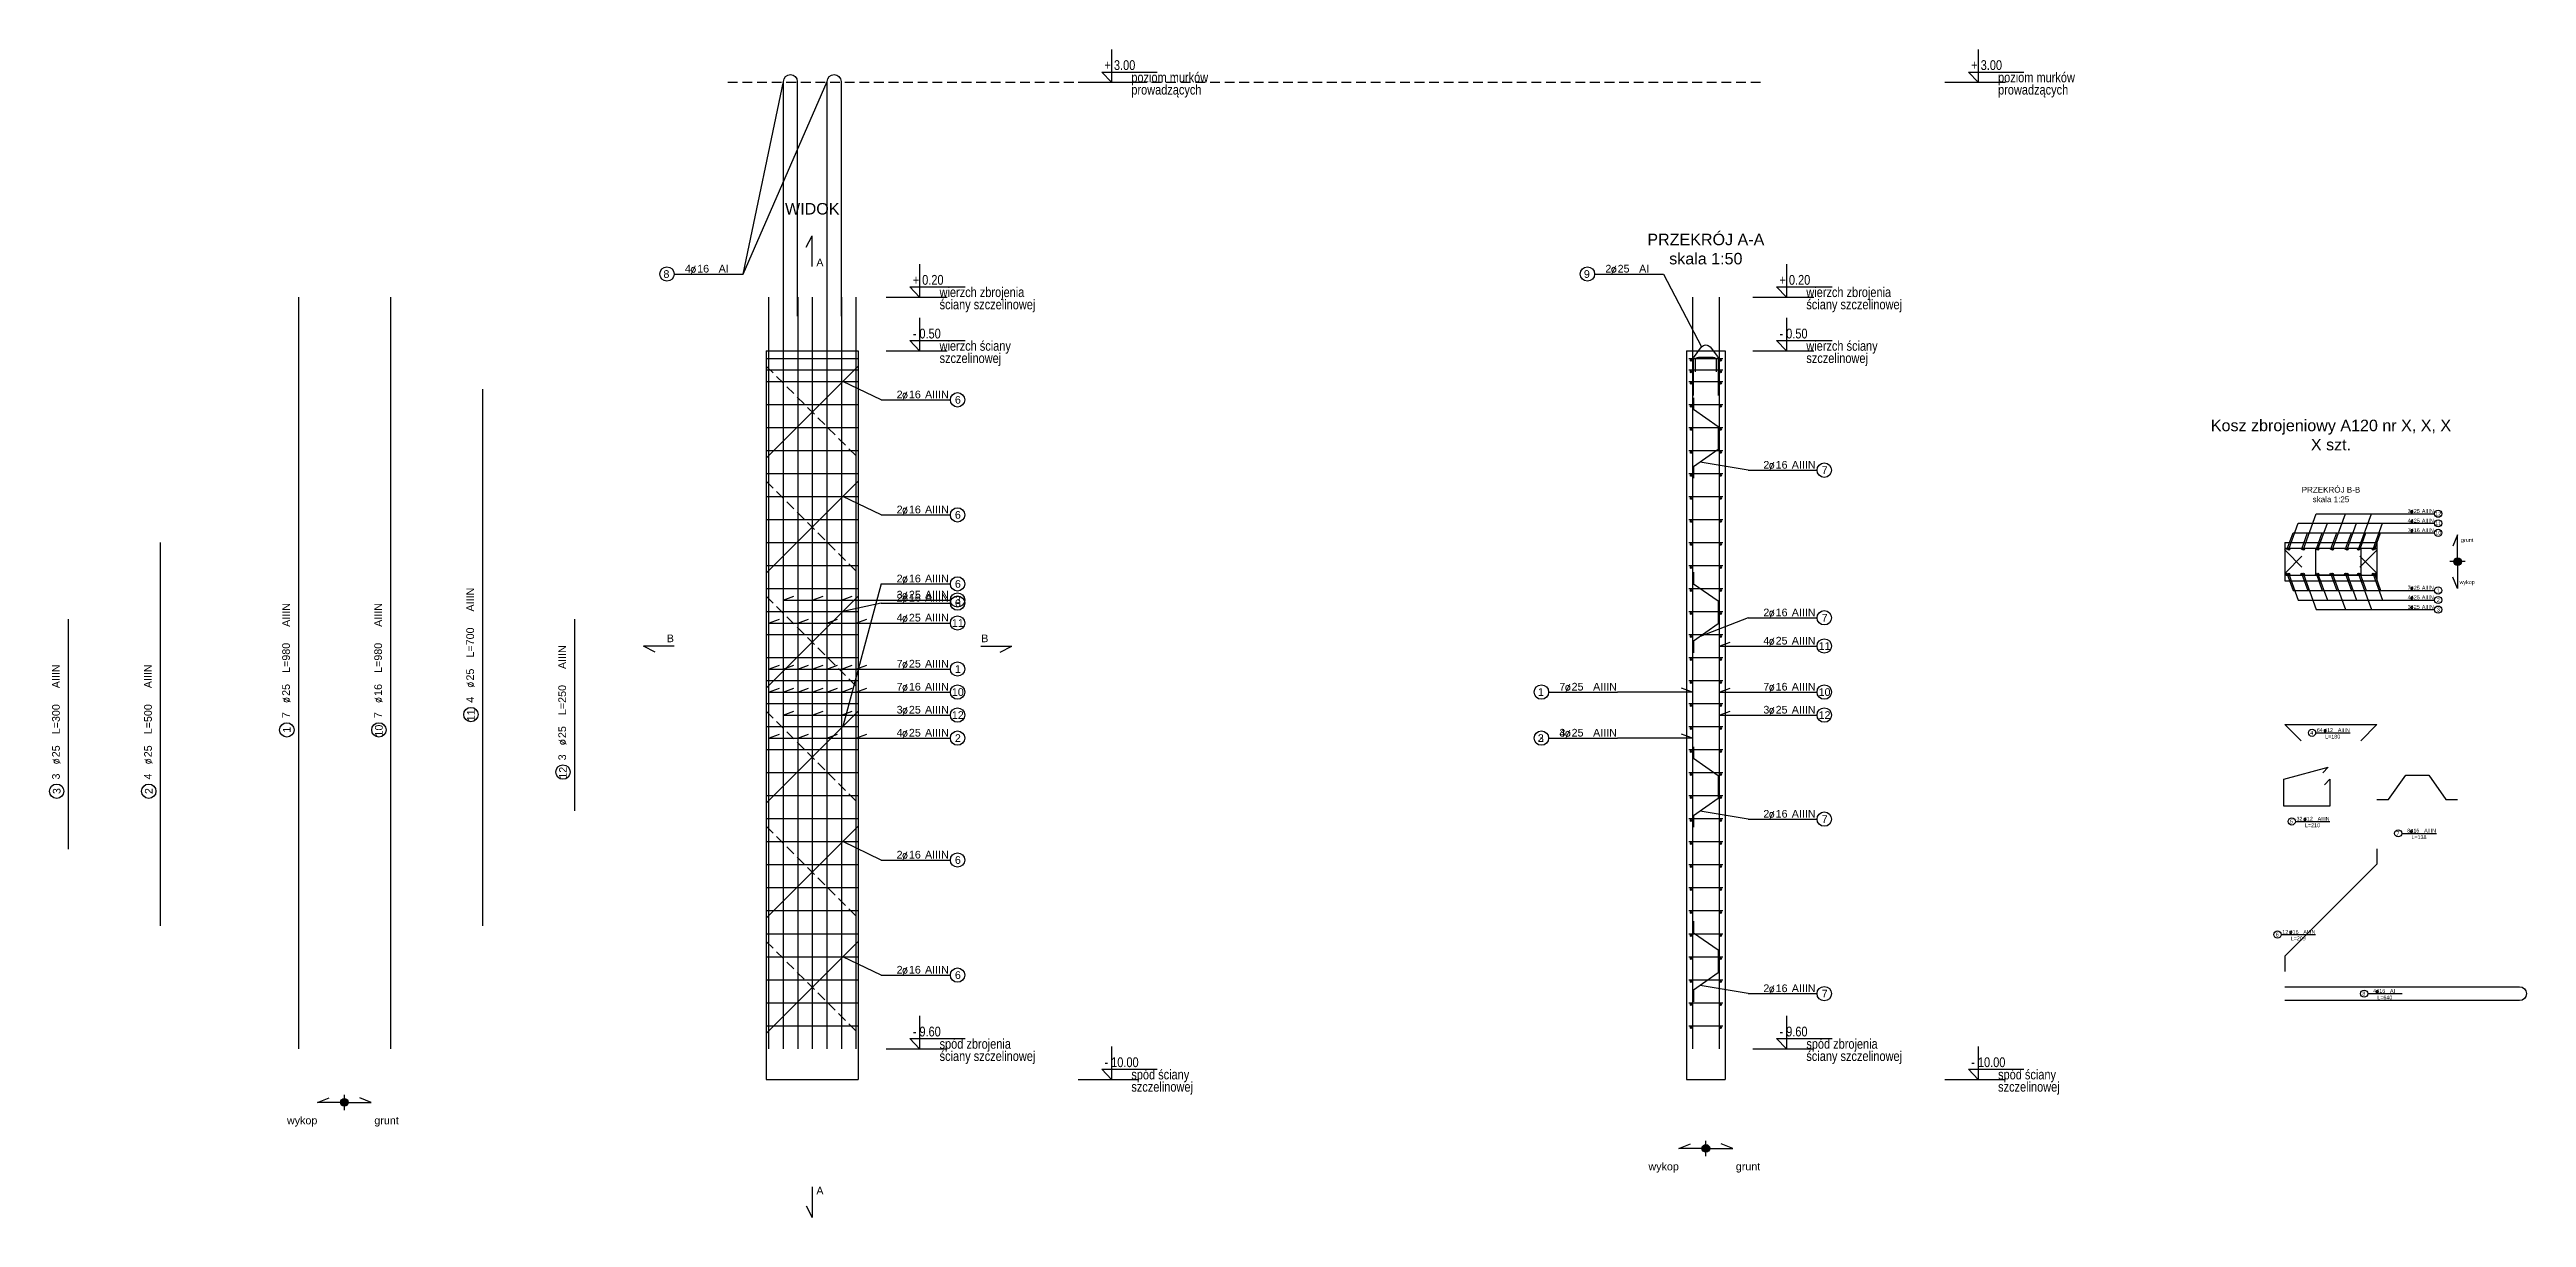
# Model space of a CAD drawing. Extents: x -5033 to 9347, y -16423 to -2430.
# Drawn here: x -1934 to 1295, y -16423 to -14900 of the extents above; entities that cross this region are included whole.
import ezdxf
from ezdxf.enums import TextEntityAlignment as Align

# ---------------------------------------------------------------- set-up
doc = ezdxf.new("R2010")
doc.units = 0
doc.header["$MEASUREMENT"] = 0
doc.linetypes.add('DASHED', pattern=[19.05, 12.7, -6.35])
for name, color, linetype in [('__SOL-KOTY_WYSOKOSCIOWE', 4, 'CONTINUOUS'), ('__SOL-OPISY', 4, 'CONTINUOUS'), ('__SOL-PRZERYWANA', 253, 'DASHED'), ('__SOL-WIDOK', 4, 'CONTINUOUS'), ('__SOL-ZBROJENIE', 3, 'CONTINUOUS')]:
    doc.layers.add(name, color=color, linetype=linetype)
doc.styles.add('ARIAL', font='arial.ttf', dxfattribs={"height": 2.5})
doc.styles.add('SIMPLEX', font='SIMPLEX.SHX', dxfattribs={"width": 0.8})
doc.styles.get("Standard").update_dxf_attribs({"font": 'arial.ttf'})

msp = doc.modelspace()

# ---------------------------------------------------------------- texts
at = {"layer": '__SOL-OPISY', "width": 2500, "attachment_point": 5}
for s, insert, char_height in [('\\P\\PWIDOK\\P', (-940, -15083), 15), ('\\P\\P\\PPRZEKRÓJ A-A\\Pskala 1:50\\P', (225, -15123), 15), ('A\\P', (-930, -15178), 10), ('Kosz zbrojeniowy A120 nr X, X, X\\PX szt.\\P', (1040, -15403), 15), ('PRZEKRÓJ B-B\\Pskala 1:25\\P', (1040, -15480.5), 7.5), ('grunt\\P', (1217.5, -15540.5), 5), ('wykop\\P', (1217.5, -15595.5), 5), ('B\\P', (-1125, -15668), 10), ('B\\P', (-715, -15668), 10), ('wykop\\P', (-1605, -16298), 10), ('grunt\\P', (-1495, -16298), 10), ('wykop\\P', (170, -16358), 10), ('grunt\\P', (280, -16358), 10), ('A\\P', (-930, -16388), 10)]:
    msp.add_mtext(s, dxfattribs=dict(at, insert=insert, char_height=char_height))

# ---------------------------------------------------------------- blocks, each defined once
blk = doc.blocks.new('OPIS_PRET_BEZ_LINII')
at = {"layer": '__SOL-OPISY'}
blk.add_circle((25.7, 0), 9.36, dxfattribs=at)
at = {"layer": '__SOL-OPISY', "style": 'SIMPLEX', "width": 0.9}
blk.add_text(' %%c ', height=10, dxfattribs=at).set_placement((64.7, -4.8), align=Align.CENTER)
at = {"layer": '__SOL-OPISY', "style": 'ARIAL', "width": 0.8}
blk.add_attdef('NUMER', text='', height=10, dxfattribs=at).set_placement((25.7, 0), align=Align.MIDDLE)
blk.add_attdef('ILOSC', text='', height=10, dxfattribs=at).set_placement((56.9, -5.1), align=Align.RIGHT)
for tag, p in [('SREDNICA', (71, -5.1)), ('DLUGOSC', (95.1, -5.2)), ('STAL', (144.7, -5.2))]:
    blk.add_attdef(tag, p, '', height=10, dxfattribs=at)
blk = doc.blocks.new('OPIS_PRAWY')
at = {"layer": '__SOL-OPISY'}
blk.add_line((0, 0), (90, 0), dxfattribs=at)
blk.add_circle((99.4, 0), 9.36, dxfattribs=at)
at = {"layer": '__SOL-OPISY', "style": 'SIMPLEX', "width": 0.9}
blk.add_text(' %%c ', height=10, dxfattribs=at).set_placement((20.9, 0.5))
at = {"layer": '__SOL-OPISY', "style": 'ARIAL', "width": 0.8}
blk.add_attdef('ILOSC', text='', height=10, dxfattribs=at).set_placement((27.1, 0.1), align=Align.RIGHT)
for tag, p in [('SREDNICA', (35.4, 0.1)), ('STAL', (58.4, 0.5))]:
    blk.add_attdef(tag, p, '', height=10, dxfattribs=at)
for tag, p in [('NUMER', (99.4, 0)), ('DLUGOSC', (52.8, -6.1))]:
    blk.add_attdef(tag, text='', height=10, dxfattribs=at).set_placement(p, align=Align.MIDDLE)
blk = doc.blocks.new('OPIS_LEWY')
at = {"layer": '__SOL-OPISY'}
blk.add_line((-90, 0), (0, 0), dxfattribs=at)
blk.add_circle((-99.4, 0), 9.36, dxfattribs=at)
at = {"layer": '__SOL-OPISY', "style": 'SIMPLEX', "width": 0.9}
blk.add_text(' %%c ', height=10, dxfattribs=at).set_placement((-75, 0.5))
at = {"layer": '__SOL-OPISY', "style": 'ARIAL', "width": 0.8}
for tag, p in [('NUMER', (-99.4, 0)), ('DLUGOSC', (-58.9, -6.6))]:
    blk.add_attdef(tag, text='', height=10, dxfattribs=at).set_placement(p, align=Align.MIDDLE)
blk.add_attdef('ILOSC', text='', height=10, dxfattribs=at).set_placement((-74, 0.1), align=Align.RIGHT)
for tag, p in [('SREDNICA', (-65.8, 0.1)), ('STAL', (-42.7, 0.3))]:
    blk.add_attdef(tag, p, '', height=10, dxfattribs=at)
blk = doc.blocks.new('KOTA')
at = {"layer": '__SOL-KOTY_WYSOKOSCIOWE'}
for p, q in [((0, 33.4), (0, 0)), ((-34, 0), (28, 0)), ((0, 0), (-9.9, 10.4)), ((-9.9, 10.4), (46.5, 10.4))]:
    blk.add_line(p, q, dxfattribs=at)
at = {"layer": '__SOL-KOTY_WYSOKOSCIOWE', "style": 'ARIAL', "width": 0.8}
blk.add_attdef('RZEDNA', (500.5, 15.9), '', height=10.4, dxfattribs=at)

# ---------------------------------------------------------------- hatches: boundary and pattern name
at = {"layer": '__SOL-OPISY'}
for points in [[(1210, -15568, 1), (1200, -15568, 1)], [(-1545, -16273, 1), (-1555, -16273, 1)], [(230, -16333, 1), (220, -16333, 1)]]:
    msp.add_hatch(color=256, dxfattribs=at).paths.add_polyline_path(points)
at = {"layer": '__SOL-ZBROJENIE'}
for points in [[(207.2, -15305.5, 1), (204.8, -15305.5, 1)], [(245.2, -15305.5, 1), (242.8, -15305.5, 1)], [(207.2, -15320.5, 1), (204.8, -15320.5, 1)], [(207.2, -15335.5, 1), (204.8, -15335.5, 1)], [(245.2, -15320.5, 1), (242.8, -15320.5, 1)], [(245.2, -15335.5, 1), (242.8, -15335.5, 1)], [(207.2, -15365.5, 1), (204.8, -15365.5, 1)], [(245.2, -15365.5, 1), (242.8, -15365.5, 1)], [(207.2, -15395.5, 1), (204.8, -15395.5, 1)], [(245.2, -15395.5, 1), (242.8, -15395.5, 1)], [(207.2, -15425.5, 1), (204.8, -15425.5, 1)], [(245.2, -15425.5, 1), (242.8, -15425.5, 1)], [(207.2, -15455.5, 1), (204.8, -15455.5, 1)], [(245.2, -15455.5, 1), (242.8, -15455.5, 1)], [(207.2, -15485.5, 1), (204.8, -15485.5, 1)], [(245.2, -15485.5, 1), (242.8, -15485.5, 1)], [(207.2, -15515.5, 1), (204.8, -15515.5, 1)], [(245.2, -15515.5, 1), (242.8, -15515.5, 1)], [(207.2, -15545.5, 1), (204.8, -15545.5, 1)], [(245.2, -15545.5, 1), (242.8, -15545.5, 1)], [(983.8, -15551.3, 1), (982.2, -15551.3, 1)], [(986.3, -15551.8, 1), (983.8, -15551.8, 1)], [(1002.8, -15551.3, 1), (1001.2, -15551.3, 1)], [(1005.3, -15551.8, 1), (1002.8, -15551.8, 1)], [(1021.8, -15551.3, 1), (1020.2, -15551.3, 1)], [(1024.3, -15551.8, 1), (1021.8, -15551.8, 1)], [(1040.8, -15551.3, 1), (1039.2, -15551.3, 1)], [(1043.3, -15551.8, 1), (1040.8, -15551.8, 1)], [(1059.8, -15551.3, 1), (1058.2, -15551.3, 1)], [(1062.3, -15551.8, 1), (1059.8, -15551.8, 1)], [(1077.2, -15551.8, 1), (1074.7, -15551.8, 1)], [(1078.8, -15551.3, 1), (1077.2, -15551.3, 1)], [(1096.2, -15551.8, 1), (1093.7, -15551.8, 1)], [(1097.8, -15551.3, 1), (1096.2, -15551.3, 1)], [(207.2, -15575.5, 1), (204.8, -15575.5, 1)], [(245.2, -15575.5, 1), (242.8, -15575.5, 1)], [(984.25, -15584.2, 1), (981.75, -15584.2, 1)], [(986.3, -15584.2, 1), (983.8, -15584.2, 1)], [(1003.25, -15584.2, 1), (1000.75, -15584.2, 1)], [(1005.3, -15584.2, 1), (1002.8, -15584.2, 1)], [(1022.25, -15584.2, 1), (1019.75, -15584.2, 1)], [(1024.3, -15584.2, 1), (1021.8, -15584.2, 1)], [(1041.25, -15584.2, 1), (1038.75, -15584.2, 1)], [(1043.3, -15584.2, 1), (1040.8, -15584.2, 1)], [(1060.25, -15584.2, 1), (1057.75, -15584.2, 1)], [(1062.3, -15584.2, 1), (1059.8, -15584.2, 1)], [(1077.2, -15584.2, 1), (1074.7, -15584.2, 1)], [(1079.25, -15584.2, 1), (1076.75, -15584.2, 1)], [(1096.2, -15584.2, 1), (1093.7, -15584.2, 1)], [(1098.25, -15584.2, 1), (1095.75, -15584.2, 1)], [(207.2, -15605.5, 1), (204.8, -15605.5, 1)], [(245.2, -15605.5, 1), (242.8, -15605.5, 1)], [(207.2, -15635.5, 1), (204.8, -15635.5, 1)], [(245.2, -15635.5, 1), (242.8, -15635.5, 1)], [(207.2, -15665.5, 1), (204.8, -15665.5, 1)], [(245.2, -15665.5, 1), (242.8, -15665.5, 1)], [(207.2, -15695.5, 1), (204.8, -15695.5, 1)], [(207.2, -15725.5, 1), (204.8, -15725.5, 1)], [(245.2, -15695.5, 1), (242.8, -15695.5, 1)], [(245.2, -15725.5, 1), (242.8, -15725.5, 1)], [(207.2, -15755.5, 1), (204.8, -15755.5, 1)], [(245.2, -15755.5, 1), (242.8, -15755.5, 1)], [(207.2, -15785.5, 1), (204.8, -15785.5, 1)], [(245.2, -15785.5, 1), (242.8, -15785.5, 1)], [(207.2, -15815.5, 1), (204.8, -15815.5, 1)], [(245.2, -15815.5, 1), (242.8, -15815.5, 1)], [(207.2, -15845.5, 1), (204.8, -15845.5, 1)], [(245.2, -15845.5, 1), (242.8, -15845.5, 1)], [(207.2, -15875.5, 1), (204.8, -15875.5, 1)], [(245.2, -15875.5, 1), (242.8, -15875.5, 1)], [(207.2, -15905.5, 1), (204.8, -15905.5, 1)], [(245.2, -15905.5, 1), (242.8, -15905.5, 1)], [(207.2, -15935.5, 1), (204.8, -15935.5, 1)], [(245.2, -15935.5, 1), (242.8, -15935.5, 1)], [(207.2, -15965.5, 1), (204.8, -15965.5, 1)], [(245.2, -15965.5, 1), (242.8, -15965.5, 1)], [(207.2, -15995.5, 1), (204.8, -15995.5, 1)], [(245.2, -15995.5, 1), (242.8, -15995.5, 1)], [(207.2, -16025.5, 1), (204.8, -16025.5, 1)], [(245.2, -16025.5, 1), (242.8, -16025.5, 1)], [(207.2, -16055.5, 1), (204.8, -16055.5, 1)], [(245.2, -16055.5, 1), (242.8, -16055.5, 1)], [(207.2, -16085.5, 1), (204.8, -16085.5, 1)], [(245.2, -16085.5, 1), (242.8, -16085.5, 1)], [(207.2, -16115.5, 1), (204.8, -16115.5, 1)], [(207.2, -16145.5, 1), (204.8, -16145.5, 1)], [(245.2, -16115.5, 1), (242.8, -16115.5, 1)], [(245.2, -16145.5, 1), (242.8, -16145.5, 1)], [(207.2, -16175.5, 1), (204.8, -16175.5, 1)], [(245.2, -16175.5, 1), (242.8, -16175.5, 1)]]:
    msp.add_hatch(color=256, dxfattribs=at).paths.add_polyline_path(points)

# ---------------------------------------------------------------- linework, layer by layer
at = {"layer": '__SOL-OPISY'}
for p, q in [((-1030, -15193), (-977.5, -14942)), ((-1030, -15193), (-920.5, -14942)), ((-948, -15158), (-940, -15143)), ((-940, -15183), (-940, -15143)), ((170, -15193), (219.4, -15287.9)), ((-850, -15357), (-900, -15333)), ((280, -15448.7), (217.52, -15438.2)), ((-850, -15507), (-900, -15483)), ((983, -15551.3), (990.57, -15530.5)), ((985.05, -15551.8), (997.33, -15518)), ((990.57, -15530.5), (1130, -15530.5)), ((997.33, -15518), (1130, -15518)), ((1002, -15551.3), (1009.57, -15530.5)), ((1004.05, -15551.8), (1020.88, -15505.5)), ((1020.88, -15505.5), (1130, -15505.5)), ((1021, -15551.3), (1028.57, -15530.5)), ((1023.05, -15551.8), (1035.33, -15518)), ((1040, -15551.3), (1047.57, -15530.5)), ((1042.05, -15551.8), (1058.88, -15505.5)), ((1059, -15551.3), (1066.57, -15530.5)), ((1061.05, -15551.8), (1073.33, -15518)), ((1075.95, -15551.8), (1092.78, -15505.5)), ((1078, -15551.3), (1085.57, -15530.5)), ((1094.95, -15551.8), (1107.23, -15518)), ((1097, -15551.3), (1104.57, -15530.5)), ((1205, -15533), (1199, -15548)), ((1205, -15568), (1205, -15533)), ((-850, -15597), (-900, -15783)), ((983, -15584.2), (990.73, -15605.5)), ((985.05, -15584.2), (997.33, -15618)), ((1002, -15584.2), (1009.73, -15605.5)), ((1004.05, -15584.2), (1020.88, -15630.5)), ((1021, -15584.2), (1028.73, -15605.5)), ((1023.05, -15584.2), (1035.33, -15618)), ((1040, -15584.2), (1047.73, -15605.5)), ((1042.05, -15584.2), (1058.88, -15630.5)), ((1059, -15584.2), (1066.73, -15605.5)), ((1061.05, -15584.2), (1073.33, -15618)), ((1075.95, -15584.2), (1092.78, -15630.5)), ((1078, -15584.2), (1085.73, -15605.5)), ((1094.95, -15584.2), (1107.23, -15618)), ((1097, -15584.2), (1104.73, -15605.5)), ((1215, -15568), (1195, -15568)), ((1205, -15603), (1199, -15588)), ((1205, -15568), (1205, -15603)), ((-978, -15618), (-963.9, -15612.9)), ((-978, -15618), (-850, -15618)), ((-940, -15618), (-925.9, -15612.9)), ((-902, -15618), (-887.9, -15612.9)), ((-850, -15622), (-900, -15633)), ((990.73, -15605.5), (1130, -15605.5)), ((997.33, -15618), (1130, -15618)), ((-997, -15648), (-982.9, -15642.9)), ((-997, -15648), (-850, -15648)), ((-959, -15648), (-944.9, -15642.9)), ((-921, -15648), (-906.9, -15642.9)), ((-883, -15648), (-868.9, -15642.9)), ((280, -15641.2), (217.52, -15665.7)), ((1020.88, -15630.5), (1130, -15630.5)), ((-1120, -15678), (-1160, -15678)), ((-1145, -15686), (-1160, -15678)), ((-720, -15678), (-680, -15678)), ((-695, -15686), (-680, -15678)), ((242.5, -15678), (256.6, -15672.9)), ((242.5, -15678), (280, -15678)), ((-997, -15708), (-982.9, -15702.9)), ((-997, -15708), (-850, -15708)), ((-978, -15708), (-963.9, -15702.9)), ((-959, -15708), (-944.9, -15702.9)), ((-940, -15708), (-925.9, -15702.9)), ((-921, -15708), (-906.9, -15702.9)), ((-902, -15708), (-887.9, -15702.9)), ((-883, -15708), (-868.9, -15702.9)), ((-997, -15738), (-982.9, -15732.9)), ((-997, -15738), (-850, -15738)), ((-978, -15738), (-963.9, -15732.9)), ((-959, -15738), (-944.9, -15732.9)), ((-940, -15738), (-925.9, -15732.9)), ((-921, -15738), (-906.9, -15732.9)), ((-902, -15738), (-887.9, -15732.9)), ((-883, -15738), (-868.9, -15732.9)), ((207.5, -15738), (110, -15738)), ((207.5, -15738), (193.41, -15732.9)), ((242.5, -15738), (256.6, -15732.9)), ((242.5, -15738), (280, -15738)), ((-978, -15768), (-963.9, -15762.9)), ((-978, -15768), (-850, -15768)), ((-940, -15768), (-925.9, -15762.9)), ((-902, -15768), (-887.9, -15762.9)), ((242.5, -15768), (256.6, -15762.9)), ((242.5, -15768), (280, -15768)), ((-997, -15798), (-982.9, -15792.9)), ((-997, -15798), (-850, -15798)), ((-959, -15798), (-944.9, -15792.9)), ((-921, -15798), (-906.9, -15792.9)), ((-883, -15798), (-868.9, -15792.9)), ((207.5, -15798), (110, -15798)), ((207.5, -15798), (110, -15798)), ((207.5, -15798), (193.41, -15792.9)), ((207.5, -15798), (193.41, -15792.9)), ((280, -15903.7), (217.52, -15893.2)), ((-850, -15957), (-900, -15933)), ((-850, -16107), (-900, -16083)), ((280, -16131.2), (217.52, -16120.7)), ((-1585, -16273), (-1570, -16267)), ((-1550, -16273), (-1585, -16273)), ((-1550, -16283), (-1550, -16263)), ((-1550, -16273), (-1515, -16273)), ((-1515, -16273), (-1530, -16267)), ((190, -16333), (205, -16327)), ((225, -16333), (190, -16333)), ((225, -16343), (225, -16323)), ((225, -16333), (260, -16333)), ((260, -16333), (245, -16327)), ((-940, -16383), (-940, -16423)), ((-948, -16408), (-940, -16423))]:
    msp.add_line(p, q, dxfattribs=at)
for centre in [(1205, -15568), (-1550, -16273), (225, -16333)]:
    msp.add_circle(centre, 5, dxfattribs=at)
at = {"layer": '__SOL-PRZERYWANA'}
msp.add_line((-1050, -14943), (300, -14943), dxfattribs=at)
for points in [[(-1000, -15293), (-1000, -15313), (-880, -15433), (-880, -15453)], [(-1000, -15443), (-1000, -15463), (-880, -15583), (-880, -15603)], [(-1000, -15593), (-1000, -15613), (-880, -15733), (-880, -15753)], [(-1000, -15743), (-1000, -15763), (-880, -15883), (-880, -15903)], [(-1000, -15893), (-1000, -15913), (-880, -16033), (-880, -16053)], [(-1000, -16043), (-1000, -16063), (-880, -16183), (-880, -16203)]]:
    msp.add_lwpolyline(points, dxfattribs=at)
at = {"layer": '__SOL-WIDOK'}
for p, q in [((-1000, -15293), (-1000, -16243)), ((-1000, -15293), (-880, -15293)), ((-880, -15293), (-880, -16243)), ((200, -15293), (200, -16243)), ((200, -15293), (250, -15293)), ((250, -15293), (250, -16243)), ((980, -15543), (980, -15593)), ((980, -15543), (1100, -15543)), ((1100, -15543), (1100, -15593)), ((980, -15593), (1100, -15593)), ((-1000, -16243), (-880, -16243)), ((200, -16243), (250, -16243))]:
    msp.add_line(p, q, dxfattribs=at)
at = {"layer": '__SOL-ZBROJENIE'}
for p, q in [((-1610, -15223), (-1610, -16203)), ((-1490, -15223), (-1490, -16203)), ((-997, -15223), (-997, -16203)), ((-978, -15223), (-978, -16203)), ((-959, -15223), (-959, -16203)), ((-940, -15223), (-940, -16203)), ((-921, -15223), (-921, -16203)), ((-902, -15223), (-902, -16203)), ((-883, -15223), (-883, -16203)), ((207.5, -15223), (207.5, -16203)), ((242.5, -15223), (242.5, -16203)), ((-1000, -15303), (-880, -15303)), ((203, -15303), (247, -15303)), ((-1000, -15318), (-880, -15318)), ((-1000, -15333), (-880, -15333)), ((203, -15318), (247, -15318)), ((203, -15333), (247, -15333)), ((-1370, -15343), (-1370, -16043)), ((-1000, -15363), (-880, -15363)), ((203, -15363), (247, -15363)), ((-1000, -15393), (-880, -15393)), ((203, -15393), (247, -15393)), ((-1000, -15423), (-880, -15423)), ((203, -15423), (247, -15423)), ((-1000, -15453), (-880, -15453)), ((203, -15453), (247, -15453)), ((-1000, -15483), (-880, -15483)), ((203, -15483), (247, -15483)), ((-1000, -15513), (-880, -15513)), ((203, -15513), (247, -15513)), ((-1790, -15543), (-1790, -16043)), ((-1000, -15543), (-880, -15543)), ((203, -15543), (247, -15543)), ((-1000, -15573), (-880, -15573)), ((203, -15573), (247, -15573)), ((-1000, -15603), (-880, -15603)), ((203, -15603), (247, -15603)), ((-1910, -15643), (-1910, -15943)), ((-1250, -15643), (-1250, -15893)), ((-1000, -15633), (-880, -15633)), ((203, -15633), (247, -15633)), ((-1000, -15663), (-880, -15663)), ((-1000, -15693), (-880, -15693)), ((203, -15663), (247, -15663)), ((203, -15693), (247, -15693)), ((-1000, -15723), (-880, -15723)), ((203, -15723), (247, -15723)), ((-1000, -15753), (-880, -15753)), ((203, -15753), (247, -15753)), ((-1000, -15783), (-880, -15783)), ((203, -15783), (247, -15783)), ((-1000, -15813), (-880, -15813)), ((203, -15813), (247, -15813)), ((-1000, -15843), (-880, -15843)), ((203, -15843), (247, -15843)), ((-1000, -15873), (-880, -15873)), ((203, -15873), (247, -15873)), ((-1000, -15903), (-880, -15903)), ((203, -15903), (247, -15903)), ((-1000, -15933), (-880, -15933)), ((203, -15933), (247, -15933)), ((-1000, -15963), (-880, -15963)), ((203, -15963), (247, -15963)), ((-1000, -15993), (-880, -15993)), ((203, -15993), (247, -15993)), ((-1000, -16023), (-880, -16023)), ((203, -16023), (247, -16023)), ((-1000, -16053), (-880, -16053)), ((203, -16053), (247, -16053)), ((-1000, -16083), (-880, -16083)), ((-1000, -16113), (-880, -16113)), ((203, -16083), (247, -16083)), ((203, -16113), (247, -16113)), ((-1000, -16143), (-880, -16143)), ((203, -16143), (247, -16143)), ((-1000, -16173), (-880, -16173)), ((203, -16173), (247, -16173))]:
    msp.add_line(p, q, dxfattribs=at)
for points in [[(-977.5, -15247.9), (-977.5, -14942, -1), (-959.5, -14942), (-959.5, -15247.9)], [(-920.5, -15247.9), (-920.5, -14942, -1), (-902.5, -14942), (-902.5, -15247.9)], [(209, -15351.5), (209, -15303, -0.16), (210, -15300.4), (219.4, -15287.9, -0.45), (230.6, -15287.9), (240, -15300.4, -0.16), (241, -15303), (241, -15351.5)], [(211.5, -15320.5), (211.5, -15305.5, -0.48), (215.5, -15301.5), (234.5, -15301.5, -0.48), (238.5, -15305.5), (238.5, -15320.5)], [(1002.21, -15575.2), (981, -15554, -0.7), (981.5, -15550.5), (1098.5, -15550.5, -0.7), (1099, -15554), (1077.79, -15575.2)], [(1002.21, -15575.2), (981, -15554, -0.7), (981.5, -15550.5), (1098.5, -15550.5, -0.7), (1099, -15554), (1077.79, -15575.2)], [(1002.21, -15560.8), (981, -15582, 0.7), (981.5, -15585.5), (1098.5, -15585.5, 0.7), (1099, -15582), (1077.79, -15560.8)], [(1002.21, -15560.8), (981, -15582, 0.7), (981.5, -15585.5), (1098.5, -15585.5, 0.7), (1099, -15582), (1077.79, -15560.8)], [(980, -16122.2), (1285.86, -16122.2, -1), (1285.86, -16140.2), (980, -16140.2)]]:
    msp.add_lwpolyline(points, format="xyb", dxfattribs=at)
for points in [[(-880, -15293), (-880, -15313), (-1000, -15433), (-1000, -15453)], [(209, -15354.3), (209, -15369.3), (241, -15391.8), (241, -15421.8), (209, -15444.2), (209, -15459.2)], [(-880, -15443), (-880, -15463), (-1000, -15583), (-1000, -15603)], [(-880, -15593), (-880, -15613), (-1000, -15733), (-1000, -15753)], [(209, -15581.8), (209, -15596.8), (241, -15619.2), (241, -15649.2), (209, -15671.7), (209, -15686.7)], [(-880, -15743), (-880, -15763), (-1000, -15883), (-1000, -15903)], [(1001.21, -15801.7), (980, -15780.5), (1100, -15780.5), (1078.79, -15801.7)], [(209, -15809.3), (209, -15824.3), (241, -15846.8), (241, -15876.8), (209, -15899.2), (209, -15914.2)], [(1031.53, -15858.8), (1038.6, -15851.7), (1038.6, -15886.7), (978.4, -15886.7), (978.4, -15851.7), (1036.55, -15836.1), (1029.48, -15843.2)], [(1100, -15878.2), (1115, -15878.2), (1137.41, -15846.2), (1167.41, -15846.2), (1189.81, -15878.2), (1204.81, -15878.2)], [(-880, -15893), (-880, -15913), (-1000, -16033), (-1000, -16053)], [(1100, -15942.2), (1100, -15962.2), (980, -16082.2), (980, -16102.2)], [(-880, -16043), (-880, -16063), (-1000, -16183), (-1000, -16203)], [(209, -16036.8), (209, -16051.8), (241, -16074.2), (241, -16104.2), (209, -16126.7), (209, -16141.7)]]:
    msp.add_lwpolyline(points, dxfattribs=at)
msp.add_lwpolyline([(1020.7, -15550.5), (1078.3, -15550.5, -0.414214), (1078.8, -15551), (1078.8, -15585, -0.414214), (1078.3, -15585.5), (1020.7, -15585.5, -0.414214), (1020.2, -15585), (1020.2, -15551, -0.414214)], format="xyb", close=True, dxfattribs=at)
for centre, radius in [((206, -15305.5), 1.2), ((244, -15305.5), 1.2), ((206, -15320.5), 1.2), ((206, -15335.5), 1.2), ((244, -15320.5), 1.2), ((244, -15335.5), 1.2), ((206, -15365.5), 1.2), ((244, -15365.5), 1.2), ((206, -15395.5), 1.2), ((244, -15395.5), 1.2), ((206, -15425.5), 1.2), ((244, -15425.5), 1.2), ((206, -15455.5), 1.2), ((244, -15455.5), 1.2), ((206, -15485.5), 1.2), ((244, -15485.5), 1.2), ((206, -15515.5), 1.2), ((244, -15515.5), 1.2), ((206, -15545.5), 1.2), ((244, -15545.5), 1.2), ((983, -15551.3), 0.8), ((985.05, -15551.8), 1.25), ((1002, -15551.3), 0.8), ((1004.05, -15551.8), 1.25), ((1021, -15551.3), 0.8), ((1023.05, -15551.8), 1.25), ((1040, -15551.3), 0.8), ((1042.05, -15551.8), 1.25), ((1059, -15551.3), 0.8), ((1061.05, -15551.8), 1.25), ((1075.95, -15551.8), 1.25), ((1078, -15551.3), 0.8), ((1094.95, -15551.8), 1.25), ((1097, -15551.3), 0.8), ((206, -15575.5), 1.2), ((244, -15575.5), 1.2), ((983, -15584.2), 1.25), ((985.05, -15584.2), 1.25), ((1002, -15584.2), 1.25), ((1004.05, -15584.2), 1.25), ((1021, -15584.2), 1.25), ((1023.05, -15584.2), 1.25), ((1040, -15584.2), 1.25), ((1042.05, -15584.2), 1.25), ((1059, -15584.2), 1.25), ((1061.05, -15584.2), 1.25), ((1075.95, -15584.2), 1.25), ((1078, -15584.2), 1.25), ((1094.95, -15584.2), 1.25), ((1097, -15584.2), 1.25), ((206, -15605.5), 1.2), ((244, -15605.5), 1.2), ((206, -15635.5), 1.2), ((244, -15635.5), 1.2), ((206, -15665.5), 1.2), ((244, -15665.5), 1.2), ((206, -15695.5), 1.2), ((206, -15725.5), 1.2), ((244, -15695.5), 1.2), ((244, -15725.5), 1.2), ((206, -15755.5), 1.2), ((244, -15755.5), 1.2), ((206, -15785.5), 1.2), ((244, -15785.5), 1.2), ((206, -15815.5), 1.2), ((244, -15815.5), 1.2), ((206, -15845.5), 1.2), ((244, -15845.5), 1.2), ((206, -15875.5), 1.2), ((244, -15875.5), 1.2), ((206, -15905.5), 1.2), ((244, -15905.5), 1.2), ((206, -15935.5), 1.2), ((244, -15935.5), 1.2), ((206, -15965.5), 1.2), ((244, -15965.5), 1.2), ((206, -15995.5), 1.2), ((244, -15995.5), 1.2), ((206, -16025.5), 1.2), ((244, -16025.5), 1.2), ((206, -16055.5), 1.2), ((244, -16055.5), 1.2), ((206, -16085.5), 1.2), ((244, -16085.5), 1.2), ((206, -16115.5), 1.2), ((206, -16145.5), 1.2), ((244, -16115.5), 1.2), ((244, -16145.5), 1.2), ((206, -16175.5), 1.2), ((244, -16175.5), 1.2)]:
    msp.add_circle(centre, radius, dxfattribs=at)

# ---------------------------------------------------------------- block references
at = {"layer": '__SOL-KOTY_WYSOKOSCIOWE'}
ref = msp.add_blockref('KOTA', (-550, -14943), dxfattribs=dict(at, xscale=1.28, yscale=1.28, zscale=1.28))
ref.add_attrib('RZEDNA', '+ 3.00', (-559, -14927), dxfattribs={"height": 12.8, "style": 'ARIAL', "width": 0.8})
ref.add_attrib('OPIS1', 'poziom murków', (-524, -14943), dxfattribs={"height": 12.8, "style": 'ARIAL', "width": 0.8})
ref.add_attrib('OPIS2', 'prowadzących', (-524, -14959), dxfattribs={"height": 12.8, "style": 'ARIAL', "width": 0.8})
ref = msp.add_blockref('KOTA', (580, -14943), dxfattribs=dict(at, xscale=1.28, yscale=1.28, zscale=1.28))
ref.add_attrib('RZEDNA', '+ 3.00', (571, -14927), dxfattribs={"height": 12.8, "style": 'ARIAL', "width": 0.8})
ref.add_attrib('OPIS1', 'poziom murków', (606, -14943), dxfattribs={"height": 12.8, "style": 'ARIAL', "width": 0.8})
ref.add_attrib('OPIS2', 'prowadzących', (606, -14959), dxfattribs={"height": 12.8, "style": 'ARIAL', "width": 0.8})
ref = msp.add_blockref('KOTA', (-800, -15223), dxfattribs=dict(at, xscale=1.28, yscale=1.28, zscale=1.28))
ref.add_attrib('RZEDNA', '+ 0.20', (-809, -15207), dxfattribs={"height": 12.8, "style": 'ARIAL', "width": 0.8})
ref.add_attrib('OPIS1', 'wierzch zbrojenia', (-774, -15223), dxfattribs={"height": 12.8, "style": 'ARIAL', "width": 0.8})
ref.add_attrib('OPIS2', 'ściany szczelinowej', (-774, -15239), dxfattribs={"height": 12.8, "style": 'ARIAL', "width": 0.8})
ref = msp.add_blockref('KOTA', (330, -15223), dxfattribs=dict(at, xscale=1.28, yscale=1.28, zscale=1.28))
ref.add_attrib('RZEDNA', '+ 0.20', (321, -15207), dxfattribs={"height": 12.8, "style": 'ARIAL', "width": 0.8})
ref.add_attrib('OPIS1', 'wierzch zbrojenia', (356, -15223), dxfattribs={"height": 12.8, "style": 'ARIAL', "width": 0.8})
ref.add_attrib('OPIS2', 'ściany szczelinowej', (356, -15239), dxfattribs={"height": 12.8, "style": 'ARIAL', "width": 0.8})
ref = msp.add_blockref('KOTA', (-800, -15293), dxfattribs=dict(at, xscale=1.28, yscale=1.28, zscale=1.28))
ref.add_attrib('RZEDNA', '- 0.50', (-809, -15277), dxfattribs={"height": 12.8, "style": 'ARIAL', "width": 0.8})
ref.add_attrib('OPIS1', 'wierzch ściany', (-774, -15293), dxfattribs={"height": 12.8, "style": 'ARIAL', "width": 0.8})
ref.add_attrib('OPIS2', 'szczelinowej', (-774, -15309), dxfattribs={"height": 12.8, "style": 'ARIAL', "width": 0.8})
ref = msp.add_blockref('KOTA', (330, -15293), dxfattribs=dict(at, xscale=1.28, yscale=1.28, zscale=1.28))
ref.add_attrib('RZEDNA', '- 0.50', (321, -15277), dxfattribs={"height": 12.8, "style": 'ARIAL', "width": 0.8})
ref.add_attrib('OPIS1', 'wierzch ściany', (356, -15293), dxfattribs={"height": 12.8, "style": 'ARIAL', "width": 0.8})
ref.add_attrib('OPIS2', 'szczelinowej', (356, -15309), dxfattribs={"height": 12.8, "style": 'ARIAL', "width": 0.8})
ref = msp.add_blockref('KOTA', (-800, -16203), dxfattribs=dict(at, xscale=1.28, yscale=1.28, zscale=1.28))
ref.add_attrib('RZEDNA', '- 9.60', (-809, -16187), dxfattribs={"height": 12.8, "style": 'ARIAL', "width": 0.8})
ref.add_attrib('OPIS1', 'spód zbrojenia', (-774, -16203), dxfattribs={"height": 12.8, "style": 'ARIAL', "width": 0.8})
ref.add_attrib('OPIS2', 'ściany szczelinowej', (-774, -16219), dxfattribs={"height": 12.8, "style": 'ARIAL', "width": 0.8})
ref = msp.add_blockref('KOTA', (330, -16203), dxfattribs=dict(at, xscale=1.28, yscale=1.28, zscale=1.28))
ref.add_attrib('RZEDNA', '- 9.60', (321, -16187), dxfattribs={"height": 12.8, "style": 'ARIAL', "width": 0.8})
ref.add_attrib('OPIS1', 'spód zbrojenia', (356, -16203), dxfattribs={"height": 12.8, "style": 'ARIAL', "width": 0.8})
ref.add_attrib('OPIS2', 'ściany szczelinowej', (356, -16219), dxfattribs={"height": 12.8, "style": 'ARIAL', "width": 0.8})
ref = msp.add_blockref('KOTA', (-550, -16243), dxfattribs=dict(at, xscale=1.28, yscale=1.28, zscale=1.28))
ref.add_attrib('RZEDNA', '- 10.00', (-559, -16227), dxfattribs={"height": 12.8, "style": 'ARIAL', "width": 0.8})
ref.add_attrib('OPIS1', 'spód ściany', (-524, -16243), dxfattribs={"height": 12.8, "style": 'ARIAL', "width": 0.8})
ref.add_attrib('OPIS2', 'szczelinowej', (-524, -16259), dxfattribs={"height": 12.8, "style": 'ARIAL', "width": 0.8})
ref = msp.add_blockref('KOTA', (580, -16243), dxfattribs=dict(at, xscale=1.28, yscale=1.28, zscale=1.28))
ref.add_attrib('RZEDNA', '- 10.00', (571, -16227), dxfattribs={"height": 12.8, "style": 'ARIAL', "width": 0.8})
ref.add_attrib('OPIS1', 'spód ściany', (606, -16243), dxfattribs={"height": 12.8, "style": 'ARIAL', "width": 0.8})
ref.add_attrib('OPIS2', 'szczelinowej', (606, -16259), dxfattribs={"height": 12.8, "style": 'ARIAL', "width": 0.8})
at = {"layer": '__SOL-OPISY'}
ref = msp.add_blockref('OPIS_LEWY', (-1030, -15193), dxfattribs=at)
ref.add_attrib('ILOSC', '4', (-1106, -15191), dxfattribs={"height": 10, "style": 'ARIAL'})
ref.add_attrib('SREDNICA', '16', (-1090, -15191), dxfattribs={"height": 10, "style": 'ARIAL'})
ref.add_attrib('STAL', 'AI', (-1062, -15191), dxfattribs={"height": 10, "style": 'ARIAL'})
ref.add_attrib('NUMER', '8', (-1134, -15198), dxfattribs={"height": 10, "style": 'ARIAL'})
ref = msp.add_blockref('OPIS_LEWY', (170, -15193), dxfattribs=at)
ref.add_attrib('ILOSC', '2', (94, -15191), dxfattribs={"height": 10, "style": 'ARIAL'})
ref.add_attrib('SREDNICA', '25', (110, -15191), dxfattribs={"height": 10, "style": 'ARIAL'})
ref.add_attrib('STAL', 'AI', (138, -15191), dxfattribs={"height": 10, "style": 'ARIAL'})
ref.add_attrib('NUMER', '9', (66, -15198), dxfattribs={"height": 10, "style": 'ARIAL'})
ref = msp.add_blockref('OPIS_PRAWY', (-850, -15357), dxfattribs=at)
ref.add_attrib('ILOSC', '2', (-830, -15355), dxfattribs={"height": 10, "style": 'ARIAL'})
ref.add_attrib('SREDNICA', '16', (-814, -15355), dxfattribs={"height": 10, "style": 'ARIAL'})
ref.add_attrib('STAL', 'AIIIN', (-793, -15355), dxfattribs={"height": 10, "style": 'ARIAL'})
ref.add_attrib('NUMER', '6', (-754, -15362), dxfattribs={"height": 10, "style": 'ARIAL'})
ref = msp.add_blockref('OPIS_PRAWY', (280, -15448.7), dxfattribs=at)
ref.add_attrib('ILOSC', '2', (300, -15446.7), dxfattribs={"height": 10, "style": 'ARIAL'})
ref.add_attrib('SREDNICA', '16', (316, -15446.7), dxfattribs={"height": 10, "style": 'ARIAL'})
ref.add_attrib('STAL', 'AIIIN', (337, -15446.7), dxfattribs={"height": 10, "style": 'ARIAL'})
ref.add_attrib('NUMER', '7', (376, -15453.7), dxfattribs={"height": 10, "style": 'ARIAL'})
ref = msp.add_blockref('OPIS_PRAWY', (-850, -15507), dxfattribs=at)
ref.add_attrib('ILOSC', '2', (-830, -15505), dxfattribs={"height": 10, "style": 'ARIAL'})
ref.add_attrib('SREDNICA', '16', (-814, -15505), dxfattribs={"height": 10, "style": 'ARIAL'})
ref.add_attrib('STAL', 'AIIIN', (-793, -15505), dxfattribs={"height": 10, "style": 'ARIAL'})
ref.add_attrib('NUMER', '6', (-754, -15512), dxfattribs={"height": 10, "style": 'ARIAL'})
ref = msp.add_blockref('OPIS_PRAWY', (1130, -15505.5), dxfattribs=dict(at, xscale=0.5, yscale=0.5, zscale=0.5))
ref.add_attrib('ILOSC', '3', (1140, -15504.5), dxfattribs={"height": 5, "style": 'ARIAL'})
ref.add_attrib('SREDNICA', '25', (1148, -15504.5), dxfattribs={"height": 5, "style": 'ARIAL'})
ref.add_attrib('STAL', 'AIIIN', (1158.5, -15504.5), dxfattribs={"height": 5, "style": 'ARIAL'})
ref.add_attrib('NUMER', '12', (1176, -15508), dxfattribs={"height": 5, "style": 'ARIAL'})
ref = msp.add_blockref('OPIS_PRAWY', (1130, -15518), dxfattribs=dict(at, xscale=0.5, yscale=0.5, zscale=0.5))
ref.add_attrib('ILOSC', '4', (1140, -15517), dxfattribs={"height": 5, "style": 'ARIAL'})
ref.add_attrib('SREDNICA', '25', (1148, -15517), dxfattribs={"height": 5, "style": 'ARIAL'})
ref.add_attrib('STAL', 'AIIIN', (1158.5, -15517), dxfattribs={"height": 5, "style": 'ARIAL'})
ref.add_attrib('NUMER', '11', (1176, -15520.5), dxfattribs={"height": 5, "style": 'ARIAL'})
ref = msp.add_blockref('OPIS_PRAWY', (1130, -15530.5), dxfattribs=dict(at, xscale=0.5, yscale=0.5, zscale=0.5))
ref.add_attrib('ILOSC', '7', (1140, -15529.5), dxfattribs={"height": 5, "style": 'ARIAL'})
ref.add_attrib('SREDNICA', '16', (1148, -15529.5), dxfattribs={"height": 5, "style": 'ARIAL'})
ref.add_attrib('STAL', 'AIIIN', (1158.5, -15529.5), dxfattribs={"height": 5, "style": 'ARIAL'})
ref.add_attrib('NUMER', '10', (1176, -15533), dxfattribs={"height": 5, "style": 'ARIAL'})
ref = msp.add_blockref('OPIS_PRAWY', (-850, -15597), dxfattribs=at)
ref.add_attrib('ILOSC', '2', (-830, -15595), dxfattribs={"height": 10, "style": 'ARIAL'})
ref.add_attrib('SREDNICA', '16', (-814, -15595), dxfattribs={"height": 10, "style": 'ARIAL'})
ref.add_attrib('STAL', 'AIIIN', (-793, -15595), dxfattribs={"height": 10, "style": 'ARIAL'})
ref.add_attrib('NUMER', '6', (-754, -15602), dxfattribs={"height": 10, "style": 'ARIAL'})
ref = msp.add_blockref('OPIS_PRET_BEZ_LINII', (-1625, -15813), dxfattribs=dict(at, rotation=90))
ref.add_attrib('NUMER', '1', (-1620, -15791), dxfattribs={"height": 10, "rotation": 90, "style": 'ARIAL'})
ref.add_attrib('ILOSC', '7', (-1621, -15772), dxfattribs={"height": 10, "rotation": 90, "style": 'ARIAL'})
ref.add_attrib('SREDNICA', '25', (-1621, -15743), dxfattribs={"height": 10, "rotation": 90, "style": 'ARIAL'})
ref.add_attrib('DLUGOSC', 'L=980', (-1621, -15713), dxfattribs={"height": 10, "rotation": 90, "style": 'ARIAL'})
ref.add_attrib('STAL', 'AIIIN', (-1621, -15653), dxfattribs={"height": 10, "rotation": 90, "style": 'ARIAL'})
ref = msp.add_blockref('OPIS_PRET_BEZ_LINII', (-1505, -15813), dxfattribs=dict(at, rotation=90))
ref.add_attrib('NUMER', '10', (-1500, -15796), dxfattribs={"height": 10, "rotation": 90, "style": 'ARIAL'})
ref.add_attrib('ILOSC', '7', (-1501, -15772), dxfattribs={"height": 10, "rotation": 90, "style": 'ARIAL'})
ref.add_attrib('SREDNICA', '16', (-1501, -15743), dxfattribs={"height": 10, "rotation": 90, "style": 'ARIAL'})
ref.add_attrib('DLUGOSC', 'L=980', (-1501, -15713), dxfattribs={"height": 10, "rotation": 90, "style": 'ARIAL'})
ref.add_attrib('STAL', 'AIIIN', (-1501, -15653), dxfattribs={"height": 10, "rotation": 90, "style": 'ARIAL'})
ref = msp.add_blockref('OPIS_PRET_BEZ_LINII', (-1385, -15793), dxfattribs=dict(at, rotation=90))
ref.add_attrib('NUMER', '11', (-1380, -15776), dxfattribs={"height": 10, "rotation": 90, "style": 'ARIAL'})
ref.add_attrib('ILOSC', '4', (-1381, -15752), dxfattribs={"height": 10, "rotation": 90, "style": 'ARIAL'})
ref.add_attrib('SREDNICA', '25', (-1381, -15723), dxfattribs={"height": 10, "rotation": 90, "style": 'ARIAL'})
ref.add_attrib('DLUGOSC', 'L=700', (-1381, -15693), dxfattribs={"height": 10, "rotation": 90, "style": 'ARIAL'})
ref.add_attrib('STAL', 'AIIIN', (-1381, -15633), dxfattribs={"height": 10, "rotation": 90, "style": 'ARIAL'})
ref = msp.add_blockref('OPIS_PRAWY', (-850, -15618), dxfattribs=at)
ref.add_attrib('ILOSC', '3', (-830, -15616), dxfattribs={"height": 10, "style": 'ARIAL'})
ref.add_attrib('SREDNICA', '25', (-814, -15616), dxfattribs={"height": 10, "style": 'ARIAL'})
ref.add_attrib('STAL', 'AIIIN', (-793, -15616), dxfattribs={"height": 10, "style": 'ARIAL'})
ref.add_attrib('NUMER', '3', (-754, -15623), dxfattribs={"height": 10, "style": 'ARIAL'})
ref = msp.add_blockref('OPIS_PRAWY', (-850, -15622), dxfattribs=at)
ref.add_attrib('ILOSC', '2', (-830, -15620), dxfattribs={"height": 10, "style": 'ARIAL'})
ref.add_attrib('SREDNICA', '16', (-814, -15620), dxfattribs={"height": 10, "style": 'ARIAL'})
ref.add_attrib('STAL', 'AIIIN', (-793, -15620), dxfattribs={"height": 10, "style": 'ARIAL'})
ref.add_attrib('NUMER', '6', (-754, -15627), dxfattribs={"height": 10, "style": 'ARIAL'})
ref = msp.add_blockref('OPIS_PRAWY', (280, -15641.2), dxfattribs=at)
ref.add_attrib('ILOSC', '2', (300, -15639.2), dxfattribs={"height": 10, "style": 'ARIAL'})
ref.add_attrib('SREDNICA', '16', (316, -15639.2), dxfattribs={"height": 10, "style": 'ARIAL'})
ref.add_attrib('STAL', 'AIIIN', (337, -15639.2), dxfattribs={"height": 10, "style": 'ARIAL'})
ref.add_attrib('NUMER', '7', (376, -15646.2), dxfattribs={"height": 10, "style": 'ARIAL'})
ref = msp.add_blockref('OPIS_PRAWY', (1130, -15605.5), dxfattribs=dict(at, xscale=0.5, yscale=0.5, zscale=0.5))
ref.add_attrib('ILOSC', '7', (1140, -15604.5), dxfattribs={"height": 5, "style": 'ARIAL'})
ref.add_attrib('SREDNICA', '25', (1148, -15604.5), dxfattribs={"height": 5, "style": 'ARIAL'})
ref.add_attrib('STAL', 'AIIIN', (1158.5, -15604.5), dxfattribs={"height": 5, "style": 'ARIAL'})
ref.add_attrib('NUMER', '1', (1178, -15608), dxfattribs={"height": 5, "style": 'ARIAL'})
ref = msp.add_blockref('OPIS_PRAWY', (1130, -15618), dxfattribs=dict(at, xscale=0.5, yscale=0.5, zscale=0.5))
ref.add_attrib('ILOSC', '4', (1140, -15617), dxfattribs={"height": 5, "style": 'ARIAL'})
ref.add_attrib('SREDNICA', '25', (1148, -15617), dxfattribs={"height": 5, "style": 'ARIAL'})
ref.add_attrib('STAL', 'AIIIN', (1158.5, -15617), dxfattribs={"height": 5, "style": 'ARIAL'})
ref.add_attrib('NUMER', '2', (1178, -15620.5), dxfattribs={"height": 5, "style": 'ARIAL'})
ref = msp.add_blockref('OPIS_PRAWY', (1130, -15630.5), dxfattribs=dict(at, xscale=0.5, yscale=0.5, zscale=0.5))
ref.add_attrib('ILOSC', '3', (1140, -15629.5), dxfattribs={"height": 5, "style": 'ARIAL'})
ref.add_attrib('SREDNICA', '25', (1148, -15629.5), dxfattribs={"height": 5, "style": 'ARIAL'})
ref.add_attrib('STAL', 'AIIIN', (1158.5, -15629.5), dxfattribs={"height": 5, "style": 'ARIAL'})
ref.add_attrib('NUMER', '3', (1178, -15633), dxfattribs={"height": 5, "style": 'ARIAL'})
ref = msp.add_blockref('OPIS_PRAWY', (-850, -15648), dxfattribs=at)
ref.add_attrib('ILOSC', '4', (-830, -15646), dxfattribs={"height": 10, "style": 'ARIAL'})
ref.add_attrib('SREDNICA', '25', (-814, -15646), dxfattribs={"height": 10, "style": 'ARIAL'})
ref.add_attrib('STAL', 'AIIIN', (-793, -15646), dxfattribs={"height": 10, "style": 'ARIAL'})
ref.add_attrib('NUMER', '11', (-758, -15653), dxfattribs={"height": 10, "style": 'ARIAL'})
ref = msp.add_blockref('OPIS_PRET_BEZ_LINII', (-1265, -15868), dxfattribs=dict(at, rotation=90))
ref.add_attrib('NUMER', '12', (-1260, -15851), dxfattribs={"height": 10, "rotation": 90, "style": 'ARIAL'})
ref.add_attrib('ILOSC', '3', (-1261, -15827), dxfattribs={"height": 10, "rotation": 90, "style": 'ARIAL'})
ref.add_attrib('SREDNICA', '25', (-1261, -15798), dxfattribs={"height": 10, "rotation": 90, "style": 'ARIAL'})
ref.add_attrib('DLUGOSC', 'L=250', (-1261, -15768), dxfattribs={"height": 10, "rotation": 90, "style": 'ARIAL'})
ref.add_attrib('STAL', 'AIIIN', (-1261, -15708), dxfattribs={"height": 10, "rotation": 90, "style": 'ARIAL'})
ref = msp.add_blockref('OPIS_PRAWY', (280, -15678), dxfattribs=at)
ref.add_attrib('ILOSC', '4', (300, -15676), dxfattribs={"height": 10, "style": 'ARIAL'})
ref.add_attrib('SREDNICA', '25', (316, -15676), dxfattribs={"height": 10, "style": 'ARIAL'})
ref.add_attrib('STAL', 'AIIIN', (337, -15676), dxfattribs={"height": 10, "style": 'ARIAL'})
ref.add_attrib('NUMER', '11', (372, -15683), dxfattribs={"height": 10, "style": 'ARIAL'})
ref = msp.add_blockref('OPIS_PRET_BEZ_LINII', (-1925, -15893), dxfattribs=dict(at, rotation=90))
ref.add_attrib('NUMER', '3', (-1920, -15871), dxfattribs={"height": 10, "rotation": 90, "style": 'ARIAL'})
ref.add_attrib('ILOSC', '3', (-1921, -15852), dxfattribs={"height": 10, "rotation": 90, "style": 'ARIAL'})
ref.add_attrib('SREDNICA', '25', (-1921, -15823), dxfattribs={"height": 10, "rotation": 90, "style": 'ARIAL'})
ref.add_attrib('DLUGOSC', 'L=300', (-1921, -15793), dxfattribs={"height": 10, "rotation": 90, "style": 'ARIAL'})
ref.add_attrib('STAL', 'AIIIN', (-1921, -15733), dxfattribs={"height": 10, "rotation": 90, "style": 'ARIAL'})
ref = msp.add_blockref('OPIS_PRET_BEZ_LINII', (-1805, -15893), dxfattribs=dict(at, rotation=90))
ref.add_attrib('NUMER', '2', (-1800, -15871), dxfattribs={"height": 10, "rotation": 90, "style": 'ARIAL'})
ref.add_attrib('ILOSC', '4', (-1801, -15852), dxfattribs={"height": 10, "rotation": 90, "style": 'ARIAL'})
ref.add_attrib('SREDNICA', '25', (-1801, -15823), dxfattribs={"height": 10, "rotation": 90, "style": 'ARIAL'})
ref.add_attrib('DLUGOSC', 'L=500', (-1801, -15793), dxfattribs={"height": 10, "rotation": 90, "style": 'ARIAL'})
ref.add_attrib('STAL', 'AIIIN', (-1801, -15733), dxfattribs={"height": 10, "rotation": 90, "style": 'ARIAL'})
ref = msp.add_blockref('OPIS_PRAWY', (-850, -15708), dxfattribs=at)
ref.add_attrib('ILOSC', '7', (-830, -15706), dxfattribs={"height": 10, "style": 'ARIAL'})
ref.add_attrib('SREDNICA', '25', (-814, -15706), dxfattribs={"height": 10, "style": 'ARIAL'})
ref.add_attrib('STAL', 'AIIIN', (-793, -15706), dxfattribs={"height": 10, "style": 'ARIAL'})
ref.add_attrib('NUMER', '1', (-754, -15713), dxfattribs={"height": 10, "style": 'ARIAL'})
ref = msp.add_blockref('OPIS_PRAWY', (-850, -15738), dxfattribs=at)
ref.add_attrib('ILOSC', '7', (-830, -15736), dxfattribs={"height": 10, "style": 'ARIAL'})
ref.add_attrib('SREDNICA', '16', (-814, -15736), dxfattribs={"height": 10, "style": 'ARIAL'})
ref.add_attrib('STAL', 'AIIIN', (-793, -15736), dxfattribs={"height": 10, "style": 'ARIAL'})
ref.add_attrib('NUMER', '10', (-758, -15743), dxfattribs={"height": 10, "style": 'ARIAL'})
ref = msp.add_blockref('OPIS_LEWY', (110, -15738), dxfattribs=at)
ref.add_attrib('ILOSC', '7', (34, -15736), dxfattribs={"height": 10, "style": 'ARIAL'})
ref.add_attrib('SREDNICA', '25', (50, -15736), dxfattribs={"height": 10, "style": 'ARIAL'})
ref.add_attrib('STAL', 'AIIIN', (78, -15736), dxfattribs={"height": 10, "style": 'ARIAL'})
ref.add_attrib('NUMER', '1', (6, -15743), dxfattribs={"height": 10, "style": 'ARIAL'})
ref = msp.add_blockref('OPIS_PRAWY', (280, -15738), dxfattribs=at)
ref.add_attrib('ILOSC', '7', (300, -15736), dxfattribs={"height": 10, "style": 'ARIAL'})
ref.add_attrib('SREDNICA', '16', (316, -15736), dxfattribs={"height": 10, "style": 'ARIAL'})
ref.add_attrib('STAL', 'AIIIN', (337, -15736), dxfattribs={"height": 10, "style": 'ARIAL'})
ref.add_attrib('NUMER', '10', (372, -15743), dxfattribs={"height": 10, "style": 'ARIAL'})
ref = msp.add_blockref('OPIS_PRAWY', (-850, -15768), dxfattribs=at)
ref.add_attrib('ILOSC', '3', (-830, -15766), dxfattribs={"height": 10, "style": 'ARIAL'})
ref.add_attrib('SREDNICA', '25', (-814, -15766), dxfattribs={"height": 10, "style": 'ARIAL'})
ref.add_attrib('STAL', 'AIIIN', (-793, -15766), dxfattribs={"height": 10, "style": 'ARIAL'})
ref.add_attrib('NUMER', '12', (-758, -15773), dxfattribs={"height": 10, "style": 'ARIAL'})
ref = msp.add_blockref('OPIS_PRAWY', (280, -15768), dxfattribs=at)
ref.add_attrib('ILOSC', '3', (300, -15766), dxfattribs={"height": 10, "style": 'ARIAL'})
ref.add_attrib('SREDNICA', '25', (316, -15766), dxfattribs={"height": 10, "style": 'ARIAL'})
ref.add_attrib('STAL', 'AIIIN', (337, -15766), dxfattribs={"height": 10, "style": 'ARIAL'})
ref.add_attrib('NUMER', '12', (372, -15773), dxfattribs={"height": 10, "style": 'ARIAL'})
ref = msp.add_blockref('OPIS_PRAWY', (-850, -15798), dxfattribs=at)
ref.add_attrib('ILOSC', '4', (-830, -15796), dxfattribs={"height": 10, "style": 'ARIAL'})
ref.add_attrib('SREDNICA', '25', (-814, -15796), dxfattribs={"height": 10, "style": 'ARIAL'})
ref.add_attrib('STAL', 'AIIIN', (-793, -15796), dxfattribs={"height": 10, "style": 'ARIAL'})
ref.add_attrib('NUMER', '2', (-754, -15803), dxfattribs={"height": 10, "style": 'ARIAL'})
ref = msp.add_blockref('OPIS_LEWY', (110, -15798), dxfattribs=at)
ref.add_attrib('ILOSC', '4', (34, -15796), dxfattribs={"height": 10, "style": 'ARIAL'})
ref.add_attrib('SREDNICA', '25', (50, -15796), dxfattribs={"height": 10, "style": 'ARIAL'})
ref.add_attrib('STAL', 'AIIIN', (78, -15796), dxfattribs={"height": 10, "style": 'ARIAL'})
ref.add_attrib('NUMER', '2', (6, -15803), dxfattribs={"height": 10, "style": 'ARIAL'})
ref = msp.add_blockref('OPIS_LEWY', (110, -15798), dxfattribs=at)
ref.add_attrib('ILOSC', '3', (34, -15796), dxfattribs={"height": 10, "style": 'ARIAL'})
ref.add_attrib('SREDNICA', '25', (50, -15796), dxfattribs={"height": 10, "style": 'ARIAL'})
ref.add_attrib('STAL', 'AIIIN', (78, -15796), dxfattribs={"height": 10, "style": 'ARIAL'})
ref.add_attrib('NUMER', '3', (6, -15803), dxfattribs={"height": 10, "style": 'ARIAL'})
ref = msp.add_blockref('OPIS_LEWY', (1065, -15791.1), dxfattribs=dict(at, xscale=0.5, yscale=0.5, zscale=0.5))
ref.add_attrib('ILOSC', '64', (1021.5, -15790.1), dxfattribs={"height": 5, "style": 'ARIAL'})
ref.add_attrib('SREDNICA', '12', (1035, -15790.1), dxfattribs={"height": 5, "style": 'ARIAL'})
ref.add_attrib('DLUGOSC', 'L=180', (1032.5, -15798.6), dxfattribs={"height": 5, "style": 'ARIAL'})
ref.add_attrib('STAL', 'AIIIN', (1049, -15790.1), dxfattribs={"height": 5, "style": 'ARIAL'})
ref.add_attrib('NUMER', '4', (1013, -15793.6), dxfattribs={"height": 5, "style": 'ARIAL'})
ref = msp.add_blockref('OPIS_PRAWY', (280, -15903.7), dxfattribs=at)
ref.add_attrib('ILOSC', '2', (300, -15901.7), dxfattribs={"height": 10, "style": 'ARIAL'})
ref.add_attrib('SREDNICA', '16', (316, -15901.7), dxfattribs={"height": 10, "style": 'ARIAL'})
ref.add_attrib('STAL', 'AIIIN', (337, -15901.7), dxfattribs={"height": 10, "style": 'ARIAL'})
ref.add_attrib('NUMER', '7', (376, -15908.7), dxfattribs={"height": 10, "style": 'ARIAL'})
ref = msp.add_blockref('OPIS_LEWY', (1038.6, -15906.7), dxfattribs=dict(at, xscale=0.5, yscale=0.5, zscale=0.5))
ref.add_attrib('ILOSC', '32', (995.1, -15905.7), dxfattribs={"height": 5, "style": 'ARIAL'})
ref.add_attrib('SREDNICA', '12', (1008.6, -15905.7), dxfattribs={"height": 5, "style": 'ARIAL'})
ref.add_attrib('DLUGOSC', 'L=210', (1006.1, -15914.2), dxfattribs={"height": 5, "style": 'ARIAL'})
ref.add_attrib('STAL', 'AIIIN', (1022.6, -15905.7), dxfattribs={"height": 5, "style": 'ARIAL'})
ref.add_attrib('NUMER', '5', (986.6, -15909.2), dxfattribs={"height": 5, "style": 'ARIAL'})
ref = msp.add_blockref('OPIS_LEWY', (1177.41, -15922.2), dxfattribs=dict(at, xscale=0.5, yscale=0.5, zscale=0.5))
ref.add_attrib('ILOSC', '8', (1139.41, -15921.2), dxfattribs={"height": 5, "style": 'ARIAL'})
ref.add_attrib('SREDNICA', '16', (1147.41, -15921.2), dxfattribs={"height": 5, "style": 'ARIAL'})
ref.add_attrib('DLUGOSC', 'L=138', (1144.91, -15929.7), dxfattribs={"height": 5, "style": 'ARIAL'})
ref.add_attrib('STAL', 'AIIIN', (1161.41, -15921.2), dxfattribs={"height": 5, "style": 'ARIAL'})
ref.add_attrib('NUMER', '7', (1125.41, -15924.7), dxfattribs={"height": 5, "style": 'ARIAL'})
ref = msp.add_blockref('OPIS_PRAWY', (-850, -15957), dxfattribs=at)
ref.add_attrib('ILOSC', '2', (-830, -15955), dxfattribs={"height": 10, "style": 'ARIAL'})
ref.add_attrib('SREDNICA', '16', (-814, -15955), dxfattribs={"height": 10, "style": 'ARIAL'})
ref.add_attrib('STAL', 'AIIIN', (-793, -15955), dxfattribs={"height": 10, "style": 'ARIAL'})
ref.add_attrib('NUMER', '6', (-754, -15962), dxfattribs={"height": 10, "style": 'ARIAL'})
ref = msp.add_blockref('OPIS_LEWY', (1020, -16054.2), dxfattribs=dict(at, xscale=0.5, yscale=0.5, zscale=0.5))
ref.add_attrib('ILOSC', '12', (976.5, -16053.2), dxfattribs={"height": 5, "style": 'ARIAL'})
ref.add_attrib('SREDNICA', '16', (990, -16053.2), dxfattribs={"height": 5, "style": 'ARIAL'})
ref.add_attrib('DLUGOSC', 'L=209', (987.5, -16061.7), dxfattribs={"height": 5, "style": 'ARIAL'})
ref.add_attrib('STAL', 'AIIIN', (1004, -16053.2), dxfattribs={"height": 5, "style": 'ARIAL'})
ref.add_attrib('NUMER', '6', (968, -16056.7), dxfattribs={"height": 5, "style": 'ARIAL'})
ref = msp.add_blockref('OPIS_PRAWY', (-850, -16107), dxfattribs=at)
ref.add_attrib('ILOSC', '2', (-830, -16105), dxfattribs={"height": 10, "style": 'ARIAL'})
ref.add_attrib('SREDNICA', '16', (-814, -16105), dxfattribs={"height": 10, "style": 'ARIAL'})
ref.add_attrib('STAL', 'AIIIN', (-793, -16105), dxfattribs={"height": 10, "style": 'ARIAL'})
ref.add_attrib('NUMER', '6', (-754, -16112), dxfattribs={"height": 10, "style": 'ARIAL'})
ref = msp.add_blockref('OPIS_PRAWY', (280, -16131.2), dxfattribs=at)
ref.add_attrib('ILOSC', '2', (300, -16129.2), dxfattribs={"height": 10, "style": 'ARIAL'})
ref.add_attrib('SREDNICA', '16', (316, -16129.2), dxfattribs={"height": 10, "style": 'ARIAL'})
ref.add_attrib('STAL', 'AIIIN', (337, -16129.2), dxfattribs={"height": 10, "style": 'ARIAL'})
ref.add_attrib('NUMER', '7', (376, -16136.2), dxfattribs={"height": 10, "style": 'ARIAL'})
ref = msp.add_blockref('OPIS_LEWY', (1132.93, -16131.2), dxfattribs=dict(at, xscale=0.5, yscale=0.5, zscale=0.5))
ref.add_attrib('ILOSC', '4', (1094.93, -16130.2), dxfattribs={"height": 5, "style": 'ARIAL'})
ref.add_attrib('SREDNICA', '16', (1102.93, -16130.2), dxfattribs={"height": 5, "style": 'ARIAL'})
ref.add_attrib('DLUGOSC', 'L=640', (1100.43, -16138.7), dxfattribs={"height": 5, "style": 'ARIAL'})
ref.add_attrib('STAL', 'AI', (1116.93, -16130.2), dxfattribs={"height": 5, "style": 'ARIAL'})
ref.add_attrib('NUMER', '8', (1080.93, -16133.7), dxfattribs={"height": 5, "style": 'ARIAL'})

msp.set_redraw_order([(e.dxf.handle, doc.entitydb.next_handle()) for e in msp.query("TEXT MTEXT ATTDEF DIMENSION ARC_DIMENSION")])  # texts and dimensions are drawn at this point

doc.saveas('drawing.dxf')
